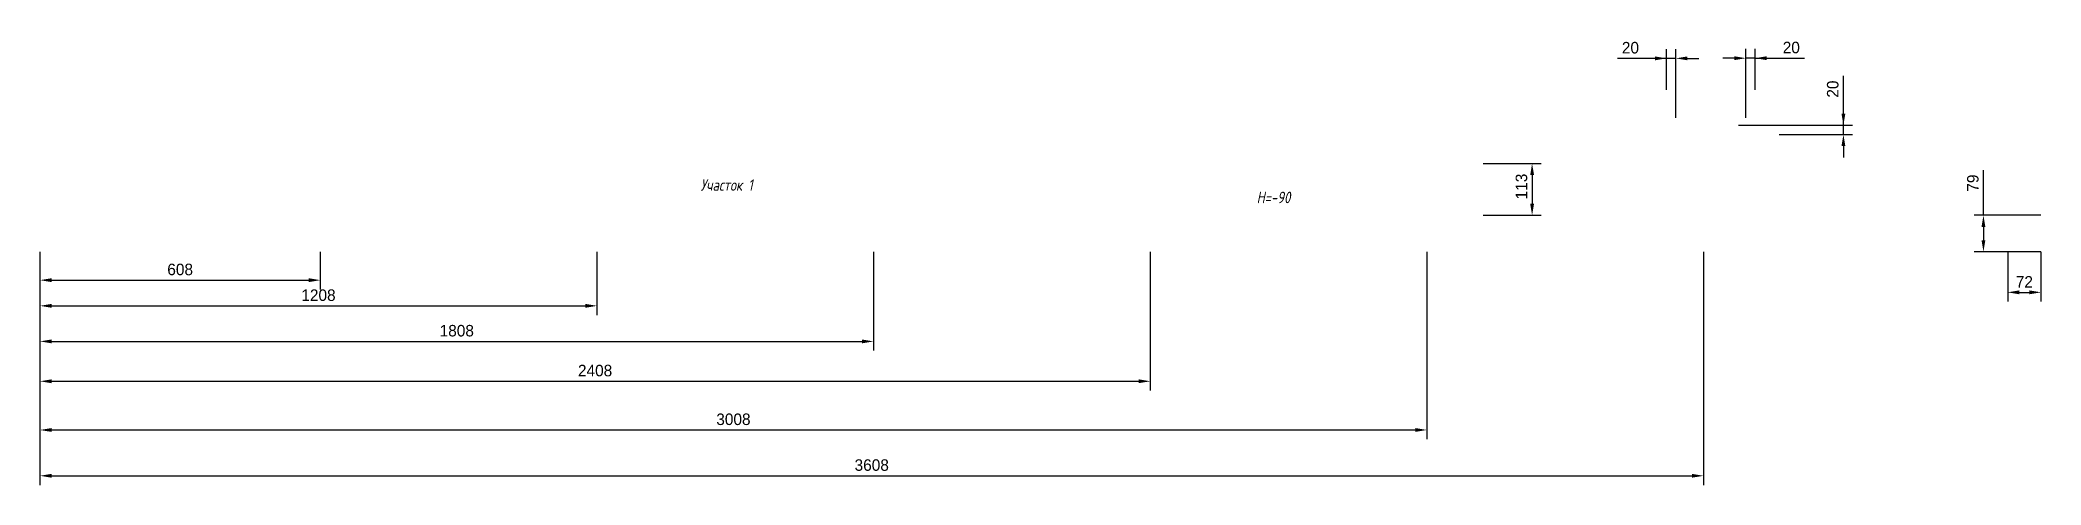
# Model space of a CAD drawing. Header units: millimetres. Extents: x -49629 to 4253, y -24660 to -10989.
# Drawn here: x -27815 to -23475, y -14878 to -13913 of the extents above; entities that cross this region are included whole.
import ezdxf
from ezdxf.enums import TextEntityAlignment as Align

# ---------------------------------------------------------------- set-up
doc = ezdxf.new("R2010")
doc.units = ezdxf.units.MM
doc.header["$PDMODE"] = 34
doc.header["$PDSIZE"] = 50
doc.layers.add('08 Размеры', color=7, linetype='Continuous')
doc.styles.get("Standard").update_dxf_attribs({"font": 'Ubuntu-R.ttf'})
doc.styles.add('ГОСТ-ISOCPEUR', font='isocpeui.ttf', dxfattribs={"width": 0.8})
doc.dimstyles.new('ISO-25', dxfattribs={"dimtxt": 2.5, "dimasz": 2.5, "dimexe": 1.25, "dimexo": 0.625, "dimtad": 1, "dimtxsty": 'Standard', "dimcen": 2.5, "dimadec": 0, "dimazin": 0, "dimtfac": 1, "dimtmove": 0, "dimatfit": 3, "dimfxl": 1, "dimarcsym": 0})

msp = doc.modelspace()

# ---------------------------------------------------------------- texts
at = {"layer": '08 Размеры', "style": 'ГОСТ-ISOCPEUR', "width": 0.8}
for s, p in [('Участок 1', (-26325.4, -14227.1)), ('H=-90', (-25139.3, -14254.2))]:
    msp.add_text(s, height=25, dxfattribs=at).set_placement(p, align=Align.MIDDLE)

# ---------------------------------------------------------------- blocks, each defined once
blk = doc.blocks.new('*D509')
at = {"layer": '08 Размеры', "color": 0, "lineweight": -2}
for p, q in [((-27814.8, -14372), (-27814.8, -14453.7)), ((-27206.8, -14372), (-27206.8, -14453.7)), ((-27789.8, -14433.7), (-27231.8, -14433.7))]:
    blk.add_line(p, q, dxfattribs=at)
at = {"layer": '08 Размеры', "color": 0}
for points in [[(-27789.8, -14429.5), (-27789.8, -14437.8), (-27814.8, -14433.7)], [(-27231.8, -14437.8), (-27231.8, -14429.5), (-27206.8, -14433.7)]]:
    blk.add_solid(points, dxfattribs=at)
at = {"layer": 'Defpoints', "color": 0}
for p in [(-27814.8, -14372), (-27206.8, -14372), (-27206.8, -14433.7)]:
    blk.add_point(p, dxfattribs=at)
at = {"layer": '08 Размеры', "color": 0, "insert": (-27510.8, -14410.6), "char_height": 25, "attachment_point": 5}
blk.add_mtext('608', dxfattribs=at)
blk = doc.blocks.new('*D510')
at = {"layer": '08 Размеры', "color": 0, "lineweight": -2}
for p, q in [((-27814.8, -14372), (-27814.8, -14509.4)), ((-26606.8, -14372), (-26606.8, -14509.4)), ((-27789.8, -14489.4), (-26631.8, -14489.4))]:
    blk.add_line(p, q, dxfattribs=at)
at = {"layer": '08 Размеры', "color": 0}
for points in [[(-27789.8, -14485.2), (-27789.8, -14493.6), (-27814.8, -14489.4)], [(-26631.8, -14493.6), (-26631.8, -14485.2), (-26606.8, -14489.4)]]:
    blk.add_solid(points, dxfattribs=at)
at = {"layer": 'Defpoints', "color": 0}
for p in [(-27814.8, -14372), (-26606.8, -14372), (-26606.8, -14489.4)]:
    blk.add_point(p, dxfattribs=at)
at = {"layer": '08 Размеры', "color": 0, "insert": (-27210.8, -14466.4), "char_height": 25, "attachment_point": 5}
blk.add_mtext('1208', dxfattribs=at)
blk = doc.blocks.new('*D511')
at = {"layer": '08 Размеры', "color": 0, "lineweight": -2}
for p, q in [((-27814.8, -14372.6), (-27814.8, -14586.6)), ((-26006.8, -14372), (-26006.8, -14586.6)), ((-27789.8, -14566.6), (-26031.8, -14566.6))]:
    blk.add_line(p, q, dxfattribs=at)
at = {"layer": '08 Размеры', "color": 0}
for points in [[(-27789.8, -14562.4), (-27789.8, -14570.7), (-27814.8, -14566.6)], [(-26031.8, -14570.7), (-26031.8, -14562.4), (-26006.8, -14566.6)]]:
    blk.add_solid(points, dxfattribs=at)
at = {"layer": 'Defpoints', "color": 0}
for p in [(-27814.8, -14372.6), (-26006.8, -14372), (-26006.8, -14566.6)]:
    blk.add_point(p, dxfattribs=at)
at = {"layer": '08 Размеры', "color": 0, "insert": (-26910.8, -14543.5), "char_height": 25, "attachment_point": 5}
blk.add_mtext('1808', dxfattribs=at)
blk = doc.blocks.new('*D512')
at = {"layer": '08 Размеры', "color": 0, "lineweight": -2}
for p, q in [((-27814.8, -14372), (-27814.8, -14673.1)), ((-25406.8, -14372), (-25406.8, -14673.1)), ((-27789.8, -14653.1), (-25431.8, -14653.1))]:
    blk.add_line(p, q, dxfattribs=at)
at = {"layer": '08 Размеры', "color": 0}
for points in [[(-27789.8, -14648.9), (-27789.8, -14657.2), (-27814.8, -14653.1)], [(-25431.8, -14657.2), (-25431.8, -14648.9), (-25406.8, -14653.1)]]:
    blk.add_solid(points, dxfattribs=at)
at = {"layer": 'Defpoints', "color": 0}
for p in [(-27814.8, -14372), (-25406.8, -14372), (-25406.8, -14653.1)]:
    blk.add_point(p, dxfattribs=at)
at = {"layer": '08 Размеры', "color": 0, "insert": (-26610.8, -14630), "char_height": 25, "attachment_point": 5}
blk.add_mtext('2408', dxfattribs=at)
blk = doc.blocks.new('*D513')
at = {"layer": '08 Размеры', "color": 0, "lineweight": -2}
for p, q in [((-27814.8, -14372), (-27814.8, -14778.8)), ((-24806.8, -14372), (-24806.8, -14778.8)), ((-27789.8, -14758.8), (-24831.8, -14758.8))]:
    blk.add_line(p, q, dxfattribs=at)
at = {"layer": '08 Размеры', "color": 0}
for points in [[(-27789.8, -14754.6), (-27789.8, -14762.9), (-27814.8, -14758.8)], [(-24831.8, -14762.9), (-24831.8, -14754.6), (-24806.8, -14758.8)]]:
    blk.add_solid(points, dxfattribs=at)
at = {"layer": 'Defpoints', "color": 0}
for p in [(-27814.8, -14372), (-24806.8, -14372), (-24806.8, -14758.8)]:
    blk.add_point(p, dxfattribs=at)
at = {"layer": '08 Размеры', "color": 0, "insert": (-26310.8, -14735.7), "char_height": 25, "attachment_point": 5}
blk.add_mtext('3008', dxfattribs=at)
blk = doc.blocks.new('*D514')
at = {"layer": '08 Размеры', "color": 0, "lineweight": -2}
for p, q in [((-27814.8, -14372), (-27814.8, -14878.2)), ((-24206.8, -14372), (-24206.8, -14878.2)), ((-27789.8, -14858.2), (-24231.8, -14858.2))]:
    blk.add_line(p, q, dxfattribs=at)
at = {"layer": '08 Размеры', "color": 0}
for points in [[(-27789.8, -14854), (-27789.8, -14862.3), (-27814.8, -14858.2)], [(-24231.8, -14862.3), (-24231.8, -14854), (-24206.8, -14858.2)]]:
    blk.add_solid(points, dxfattribs=at)
at = {"layer": 'Defpoints', "color": 0}
for p in [(-27814.8, -14372), (-24206.8, -14372), (-24206.8, -14858.2)]:
    blk.add_point(p, dxfattribs=at)
at = {"layer": '08 Размеры', "color": 0, "insert": (-26010.8, -14835.1), "char_height": 25, "attachment_point": 5}
blk.add_mtext('3608', dxfattribs=at)
blk = doc.blocks.new('*D515')
at = {"layer": '08 Размеры', "color": 0, "lineweight": -2}
for p, q in [((-23546.8, -14372), (-23546.8, -14480.1)), ((-23474.8, -14372), (-23474.8, -14480.1)), ((-23521.8, -14460.1), (-23499.8, -14460.1))]:
    blk.add_line(p, q, dxfattribs=at)
at = {"layer": '08 Размеры', "color": 0}
for points in [[(-23521.8, -14455.9), (-23521.8, -14464.3), (-23546.8, -14460.1)], [(-23499.8, -14464.3), (-23499.8, -14455.9), (-23474.8, -14460.1)]]:
    blk.add_solid(points, dxfattribs=at)
at = {"layer": 'Defpoints', "color": 0}
for p in [(-23546.8, -14372), (-23474.8, -14372), (-23474.8, -14460.1)]:
    blk.add_point(p, dxfattribs=at)
at = {"layer": '08 Размеры', "color": 0, "insert": (-23510.8, -14437.3), "char_height": 25, "attachment_point": 5}
blk.add_mtext('72', dxfattribs=at)
blk = doc.blocks.new('*D522')
at = {"layer": '08 Размеры', "color": 0, "lineweight": -2}
for p, q in [((-23599.6, -14293), (-23599.6, -14195)), ((-23474.8, -14293), (-23619.6, -14293)), ((-23599.6, -14318), (-23599.6, -14347)), ((-23474.8, -14372), (-23619.6, -14372))]:
    blk.add_line(p, q, dxfattribs=at)
at = {"layer": '08 Размеры', "color": 0}
for points in [[(-23595.4, -14318), (-23603.7, -14318), (-23599.6, -14293)], [(-23603.7, -14347), (-23595.4, -14347), (-23599.6, -14372)]]:
    blk.add_solid(points, dxfattribs=at)
at = {"layer": 'Defpoints', "color": 0}
for p in [(-23474.8, -14293), (-23599.6, -14372), (-23474.8, -14372)]:
    blk.add_point(p, dxfattribs=at)
at = {"layer": '08 Размеры', "color": 0, "insert": (-23622.4, -14223.1), "char_height": 25, "attachment_point": 5, "rotation": 90}
blk.add_mtext('79', dxfattribs=at)
blk = doc.blocks.new('*D523')
at = {"layer": '08 Размеры', "color": 0, "lineweight": -2}
for p, q in [((-24684.8, -14180.5), (-24558.5, -14180.5)), ((-24578.5, -14205.5), (-24578.5, -14268)), ((-24684.8, -14293), (-24558.5, -14293))]:
    blk.add_line(p, q, dxfattribs=at)
at = {"layer": '08 Размеры', "color": 0}
for points in [[(-24574.3, -14205.5), (-24582.6, -14205.5), (-24578.5, -14180.5)], [(-24582.6, -14268), (-24574.3, -14268), (-24578.5, -14293)]]:
    blk.add_solid(points, dxfattribs=at)
at = {"layer": 'Defpoints', "color": 0}
for p in [(-24684.8, -14180.5), (-24684.8, -14293), (-24578.5, -14293)]:
    blk.add_point(p, dxfattribs=at)
at = {"layer": '08 Размеры', "color": 0, "insert": (-24601.5, -14230.5), "char_height": 25, "attachment_point": 5, "rotation": 90}
blk.add_mtext('113', dxfattribs=at)
blk = doc.blocks.new('*D806')
at = {"layer": '08 Размеры', "color": 0, "lineweight": -2}
for p, q in [((-24139.8, -13952), (-24164.8, -13952)), ((-24114.8, -14081.5), (-24114.8, -13932)), ((-24094.8, -13952), (-24114.8, -13952)), ((-24094.8, -14020.5), (-24094.8, -13932)), ((-24094.8, -13952), (-23987.9, -13952)), ((-24069.8, -13952), (-24044.8, -13952))]:
    blk.add_line(p, q, dxfattribs=at)
at = {"layer": '08 Размеры', "color": 0}
for points in [[(-24139.8, -13956.2), (-24139.8, -13947.9), (-24114.8, -13952)], [(-24069.8, -13947.9), (-24069.8, -13956.2), (-24094.8, -13952)]]:
    blk.add_solid(points, dxfattribs=at)
at = {"layer": 'Defpoints', "color": 0}
for p in [(-24114.8, -13952), (-24094.8, -14020.5), (-24114.8, -14081.5)]:
    blk.add_point(p, dxfattribs=at)
at = {"layer": '08 Размеры', "color": 0, "insert": (-24016.3, -13929), "char_height": 25, "attachment_point": 5}
blk.add_mtext('20', dxfattribs=at)
blk = doc.blocks.new('*D807')
at = {"layer": '08 Размеры', "color": 0, "lineweight": -2}
for p, q in [((-24266.8, -13952.4), (-24393.6, -13952.4)), ((-24286.8, -14020.5), (-24286.8, -13932.4)), ((-24266.8, -13952.4), (-24286.8, -13952.4)), ((-24266.8, -14081.5), (-24266.8, -13932.4)), ((-24241.8, -13952.4), (-24216.8, -13952.4))]:
    blk.add_line(p, q, dxfattribs=at)
at = {"layer": '08 Размеры', "color": 0}
for points in [[(-24311.8, -13956.6), (-24311.8, -13948.3), (-24286.8, -13952.4)], [(-24241.8, -13948.3), (-24241.8, -13956.6), (-24266.8, -13952.4)]]:
    blk.add_solid(points, dxfattribs=at)
at = {"layer": 'Defpoints', "color": 0}
for p in [(-24286.8, -13952.4), (-24286.8, -14020.5), (-24266.8, -14081.5)]:
    blk.add_point(p, dxfattribs=at)
at = {"layer": '08 Размеры', "color": 0, "insert": (-24365.2, -13929.4), "char_height": 25, "attachment_point": 5}
blk.add_mtext('20', dxfattribs=at)
blk = doc.blocks.new('*D808')
at = {"layer": '08 Размеры', "color": 0, "lineweight": -2}
for p, q in [((-23903.3, -14117.5), (-23903.3, -13990.6)), ((-24130.8, -14097.5), (-23883.3, -14097.5)), ((-23903.3, -14117.5), (-23903.3, -14097.5)), ((-24042.8, -14117.5), (-23883.3, -14117.5)), ((-23903.3, -14142.5), (-23903.3, -14167.5))]:
    blk.add_line(p, q, dxfattribs=at)
at = {"layer": '08 Размеры', "color": 0}
for points in [[(-23907.4, -14072.5), (-23899.1, -14072.5), (-23903.3, -14097.5)], [(-23899.1, -14142.5), (-23907.4, -14142.5), (-23903.3, -14117.5)]]:
    blk.add_solid(points, dxfattribs=at)
at = {"layer": 'Defpoints', "color": 0}
for p in [(-24130.8, -14097.5), (-23903.3, -14097.5), (-24042.8, -14117.5)]:
    blk.add_point(p, dxfattribs=at)
at = {"layer": '08 Размеры', "color": 0, "insert": (-23926.3, -14019.1), "char_height": 25, "attachment_point": 5, "rotation": 90}
blk.add_mtext('20', dxfattribs=at)

# ---------------------------------------------------------------- dimensions: what is measured, and where the dimension line sits
at = {"layer": '08 Размеры'}
for base, p1, p2, picture, middle in [((-24286.8, -13952.4), (-24266.8, -14081.5), (-24286.8, -14020.5), '*D807', (-24365.2, -13929.4)), ((-27206.8, -14433.7), (-27814.8, -14372), (-27206.8, -14372), '*D509', (-27510.8, -14410.6)), ((-26606.8, -14489.4), (-27814.8, -14372), (-26606.8, -14372), '*D510', (-27210.8, -14466.4)), ((-26006.8, -14566.6), (-27814.8, -14372.6), (-26006.8, -14372), '*D511', (-26910.8, -14543.5)), ((-24806.8, -14758.8), (-27814.8, -14372), (-24806.8, -14372), '*D513', (-26310.8, -14735.7)), ((-24206.8, -14858.2), (-27814.8, -14372), (-24206.8, -14372), '*D514', (-26010.8, -14835.1)), ((-23474.8, -14460.1), (-23546.8, -14372), (-23474.8, -14372), '*D515', (-23510.8, -14437.3))]:
    dim = msp.add_linear_dim(base=base, p1=p1, p2=p2, dimstyle='ISO-25', override={"dimtxt": 25, "dimasz": 25, "dimexe": 20, "dimexo": 0, "dimgap": 10, "dimdec": 0}, dxfattribs=at)
    dim.commit()
    dim.dimension.update_dxf_attribs({"geometry": picture, "text_midpoint": middle})
for base, p1, p2, picture, middle in [((-24114.8, -13952), (-24094.8, -14020.5), (-24114.8, -14081.5), '*D806', (-24016.3, -13952)), ((-25406.8, -14653.1), (-27814.8, -14372), (-25406.8, -14372), '*D512', (-26610.8, -14653.1))]:
    dim = msp.add_linear_dim(base=base, p1=p1, p2=p2, dimstyle='ISO-25', override={"dimtxt": 25, "dimasz": 25, "dimexe": 20, "dimexo": 0, "dimgap": 10, "dimdec": 0}, dxfattribs=at)
    dim.commit()
    dim.dimension.update_dxf_attribs({"geometry": picture, "text_midpoint": middle, "dimtype": 160})
dim = msp.add_linear_dim(base=(-23903.3, -14097.5), p1=(-24042.8, -14117.5), p2=(-24130.8, -14097.5), angle=90, dimstyle='ISO-25', override={"dimtxt": 25, "dimasz": 25, "dimexe": 20, "dimexo": 0, "dimgap": 10, "dimdec": 0}, dxfattribs=at)
dim.commit()
dim.dimension.update_dxf_attribs({"geometry": '*D808', "text_midpoint": (-23926.3, -14019.1)})
for base, p1, p2, picture, middle in [((-24578.4829116, -14292.9979331), (-24684.7580064, -14180.4979331), (-24684.7580064, -14292.9979331), '*D523', (-24578.4829116, -14230.4979331)), ((-23599.6, -14372), (-23474.8, -14293), (-23474.8, -14372), '*D522', (-23599.6, -14223.1))]:
    dim = msp.add_linear_dim(base=base, p1=p1, p2=p2, angle=90, dimstyle='ISO-25', override={"dimtxt": 25, "dimasz": 25, "dimexe": 20, "dimexo": 0, "dimgap": 10, "dimdec": 0}, dxfattribs=at)
    dim.commit()
    dim.dimension.update_dxf_attribs({"geometry": picture, "text_midpoint": middle, "dimtype": 160})

doc.saveas('drawing.dxf')
